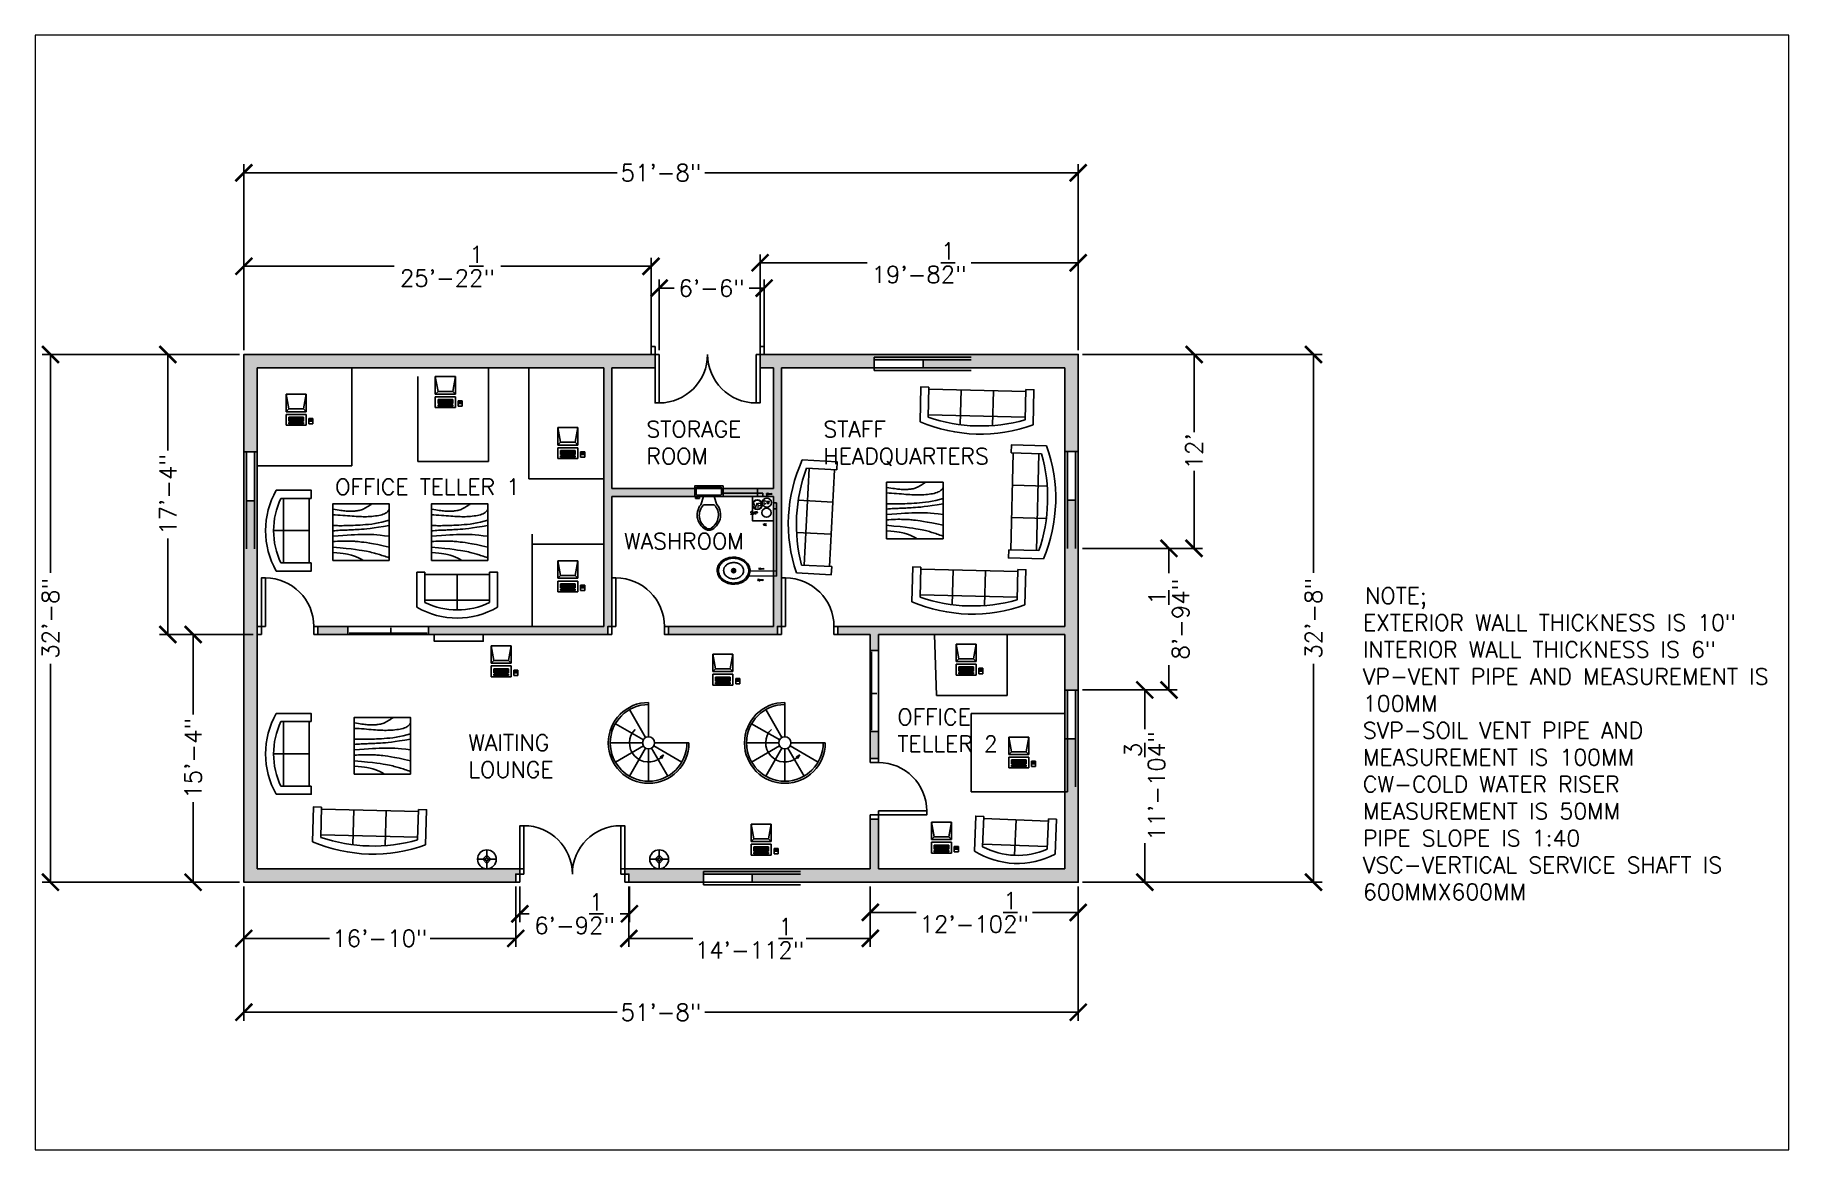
# Paper-space layout 'Layout2' of a CAD drawing. Header units: inches. Extents: x 1 to 409, y 2 to 261.
# The model-space entities are those that its viewports show. They can reach past a viewport. Long polylines and large blocks are cut down to what shows.
import ezdxf

# ---------------------------------------------------------------- set-up
doc = ezdxf.new("R2010")
doc.units = ezdxf.units.IN
for name, color, linetype in [('blocks', 191, 'Continuous'), ('dim', 221, 'Continuous'), ('doors', 22, 'Continuous'), ('hatches', 51, 'Continuous'), ('text', 84, 'Continuous'), ('windows', 4, 'Continuous')]:
    doc.layers.add(name, color=color, linetype=linetype)
doc.styles.get("Standard").update_dxf_attribs({"font": 'simplex.shx'})
doc.dimstyles.new('DIMM', dxfattribs={"dimscale": 5, "dimtxt": 2.5, "dimasz": 2.5, "dimexe": 1.25, "dimexo": 0.625, "dimtad": 0, "dimlunit": 4, "dimtxsty": 'Standard', "dimblk": 'ARCHTICK', "dimcen": 2.5, "dimadec": 0, "dimazin": 0, "dimtfac": 1, "dimtmove": 0, "dimatfit": 3, "dimfxl": 1, "dimarcsym": 0})

psp = doc.layouts.new('Layout2')

msp = doc.modelspace()

# ---------------------------------------------------------------- texts
at = {"layer": 'dim'}
for s, height, p in [('VP', 3.3797, (2747.656, 2362.96)), ('CW', 2.3328, (2754.78, 2365.83))]:
    msp.add_text(s, height=height, dxfattribs=at).set_placement(p)
at = {"layer": 'dim', "insert": (2744.991, 2363.931), "char_height": 2.2439, "attachment_point": 1}
msp.add_mtext_dynamic_manual_height_columns('^I^ISVP', width=10.64848, gutter_width=11.219, heights=[0], dxfattribs=at)
at = {"layer": 'text', "attachment_point": 1}
for s, width, gutter_width, heights, insert, char_height in [('STORAGE ROOM', 81.57618, 12.5, [0], (2667.985, 2427.432), 12), ('STAFF HEADQUARTERS', 81.57618, 12.5, [0], (2799.506, 2427.432), 12), ('OFFICE TELLER 1', 157.27646, 12.5, [7.495], (2436.705, 2384.556), 12), ('20MM', 15.44382, 5.521, [0], (2756.904, 2373.819), 1.1041), ('VSC', 9.63172, 5.521, [0], (2754.55, 2351.034), 1.1041), ('WASHROOM ', 81.57618, 12.5, [0], (2651.337, 2344.258), 12), ('50MM', 7.93815, 5.521, [0], (2750.501, 2309.94), 1.1041), ('15MM', 13.75602, 5.521, [0], (2750.956, 2318.273), 1.1041), (' {\\H4.8x;NOTE;\\P\\pxt5;EXTERIOR WALL THICKNESS IS 10"\\P\\ptz;INTERIOR WALL THICKNESS IS 6"\\PVP-VENT PIPE AND MEASUREMENT IS 100MM\\PSVP-SOIL VENT PIPE AND MEASUREMENT IS 100MM\\PCW-COLD WATER RISER MEASUREMENT IS 50MM\\PPIPE SLOPE IS 1:40\\PVSC-VERTICAL SERVICE SHAFT IS 600MMX600MM}', 336.83082, 12.5, [0], (3200.365, 2303.725), 2.5), ('OFFICE TELLER 2', 97.72715, 12.5, [0], (2854.445, 2213.675), 12), ('WAITING LOUNGE', 81.57618, 12.5, [0], (2535.632, 2194.545), 12)]:
    msp.add_mtext_dynamic_manual_height_columns(s, width=width, gutter_width=gutter_width, heights=heights, dxfattribs=dict(at, insert=insert, char_height=char_height))

# ---------------------------------------------------------------- blocks, each defined once
blk = doc.blocks.new('door 2')
at = {"layer": 'doors'}
for points in [[(-78, 6), (-81, 6), (-81, 42), (-78, 42)], [(-6, 6), (-3, 6), (-3, 42), (-6, 42)], [(-81, 0), (-84, 0), (-84, 6), (-81, 6)], [(-3, 0), (0, 0), (0, 6), (-3, 6)]]:
    blk.add_lwpolyline(points, close=True, dxfattribs=at)
for centre, start, end in [((-78, 6), 0, 90), ((-6, 6), 90, 180)]:
    blk.add_arc(centre, 36, start, end, dxfattribs=at)
blk = doc.blocks.new('door 1')
at = {"layer": 'doors'}
for points in [[(-6, 6), (-3, 6), (-3, 42), (-6, 42)], [(-45, 0), (-42, 0), (-42, 6), (-45, 6)], [(-3, 0), (0, 0), (0, 6), (-3, 6)]]:
    blk.add_lwpolyline(points, close=True, dxfattribs=at)
blk.add_arc((-6, 6), 36, 90, 180, dxfattribs=at)
blk = doc.blocks.new('window 1')
at = {"layer": 'windows'}
blk.add_lwpolyline([(-59, -1), (1, -1), (1, 5), (-27.2, 5), (-59, 5)], close=True, dxfattribs=at)
for points in [[(-58, 0), (0, 0)], [(-27.2, 0), (-27.2, 4)]]:
    blk.add_lwpolyline(points, dxfattribs=at)
blk = doc.blocks.new('window 2')
at = {"layer": 'windows'}
for p, q in [((0, 10), (-72, 10)), ((-72, 10), (-72, 0)), ((0, 8), (-72, 8)), ((-72, 2), (0, 2)), ((-72, 0), (0, 0)), ((-35.7, 2), (-35.7, 8))]:
    blk.add_line(p, q, dxfattribs=at)
blk = doc.blocks.new('Toilet - top')
for p, q in [((-10, -8.5), (-8, -8.5)), ((-10, -9.5), (-10, -8.5)), ((-7, -9.5), (-10, -9.5)), ((-8, -8.5), (-8, -8)), ((-7, -8), (-7, -9.5)), ((-4, -8), (-6, -14)), ((4, -8), (6, -14)), ((9.5, -6), (9.5, -2)), ((4, -14), (-4, -14))]:
    blk.add_line(p, q)
blk.add_lwpolyline([(10.5, -8), (10.5, 0), (-10.5, 0), (-10.5, -8)], close=True)
for points in [[(-9.5, -2), (-9.5, -6)], [(8.5, -1), (-8.5, -1)], [(-8.5, -7), (8.5, -7)]]:
    blk.add_lwpolyline(points)
for centre, radius, start, end in [((-8.6, -1.9), 0.884, 81.8699, 188.1301), ((-8.6, -6.1), 0.884, 171.8699, 278.1301), ((8.6, -1.9), 0.884, 351.8699, 98.1301), ((8.6, -6.1), 0.884, 261.8699, 8.1301), ((3.5, -21.6), 12.2, 141.4691, 247.9714), ((4.2, -21.8), 11.3, 136.3677, 238.9468), ((-3.5, -21.6), 12.2, 292.0284, 38.5307), ((-4.2, -21.8), 11.3, 301.053, 43.6321), ((0, -27.9), 4, 245.7318, 294.2682), ((0, -29), 4, 254.8605, 285.1395)]:
    blk.add_arc(centre, radius, start, end)
blk = doc.blocks.new('Table - Square Woodgrain 42 x 42 in.')
at = {"linetype": 'Continuous'}
blk.add_line((0, -42), (42, -42), dxfattribs=at)
for points in [[(0, -4), (1.704, -4.2172), (3.2358, -4.4188), (4.615, -4.604), (5.8615, -4.7721), (6.9951, -4.9224), (8.0357, -5.0541), (9.0031, -5.1667), (9.9171, -5.2594), (10.7951, -5.3316), (11.6445, -5.3836), (12.4702, -5.4157), (13.277, -5.4283), (14.0698, -5.4217), (14.8535, -5.3964), (15.6331, -5.3526), (16.4133, -5.2908), (17.1986, -5.2103), (17.9913, -5.1062), (18.793, -4.9727), (19.6056, -4.8038), (20.4307, -4.5937), (21.2701, -4.3365), (22.1256, -4.0262), (22.9989, -3.6571), (23.888, -3.2272), (24.7756, -2.7516), (25.6408, -2.2491), (26.4624, -1.7387), (27.2195, -1.2395), (27.891, -0.7703), (28.456, -0.3501), (28.8934, 0.002)], [(0, -42), (0, 0), (42, 0), (42, -42)], [(0, -8), (1.8203, -8.1001), (3.6741, -8.2149), (5.5411, -8.3408), (7.4011, -8.4741), (9.2339, -8.6112), (11.0193, -8.7484), (12.7371, -8.8821), (14.3671, -9.0086), (15.8954, -9.1246), (17.3337, -9.2278), (18.6997, -9.3159), (20.0116, -9.387), (21.2871, -9.4389), (22.5442, -9.4696), (23.8008, -9.477), (25.0749, -9.459), (26.3791, -9.4137), (27.7049, -9.3403), (29.0383, -9.2382), (30.3655, -9.1068), (31.6728, -8.9455), (32.9461, -8.7535), (34.1717, -8.5304), (35.3358, -8.2756), (36.4268, -7.9863), (37.443, -7.6521), (38.3849, -7.2603), (39.253, -6.7986), (40.048, -6.2542), (40.7705, -5.6147), (41.421, -4.8674), (42, -4)], [(42, -12), (39.1784, -12.8621), (36.4519, -13.5654), (33.8246, -14.1294), (31.3004, -14.5731), (28.8832, -14.9161), (26.577, -15.1775), (24.3858, -15.3768), (22.3136, -15.5332), (20.3622, -15.6632), (18.5254, -15.7718), (16.7947, -15.8612), (15.1618, -15.9338), (13.6183, -15.9916), (12.1558, -16.0369), (10.7659, -16.0718), (9.4403, -16.0987), (8.1703, -16.1191), (6.9461, -16.1325), (5.7577, -16.1377), (4.595, -16.1335), (3.4479, -16.1188), (2.3064, -16.0924), (1.1604, -16.0532), (0, -16)], [(42, -16), (37.6529, -16.7365), (33.8802, -17.329), (30.6179, -17.7961), (27.8015, -18.1561), (25.3668, -18.4275), (23.2497, -18.6288), (21.3859, -18.7785), (19.7111, -18.8949), (18.1693, -18.9939), (16.7375, -19.0795), (15.401, -19.1534), (14.1449, -19.217), (12.9544, -19.2717), (11.8148, -19.3191), (10.7113, -19.3606), (9.6291, -19.3976), (8.5534, -19.4323), (7.47, -19.4689), (6.3643, -19.5122), (5.222, -19.5672), (4.0288, -19.6386), (2.7703, -19.7313), (1.4321, -19.8501), (0, -20)], [(0, -24), (3.9243, -23.6805), (7.4766, -23.4138), (10.6891, -23.1954), (13.5943, -23.0205), (16.2247, -22.8847), (18.6125, -22.7832), (20.7903, -22.7116), (22.7903, -22.6651), (24.6563, -22.642), (26.4764, -22.6507), (28.35, -22.7024), (30.3766, -22.8084), (32.6555, -22.98), (35.2861, -23.2283), (38.3678, -23.5645), (42, -24)], [(42, -32), (37.392, -31.017), (33.4585, -30.2231), (30.1291, -29.5949), (27.3334, -29.109), (25.0009, -28.742), (23.0612, -28.4707), (21.4439, -28.2716), (20.0786, -28.1215), (18.8998, -28.0002), (17.8609, -27.9014), (16.9206, -27.8219), (16.0371, -27.7588), (15.1691, -27.709), (14.2748, -27.6693), (13.3128, -27.6368), (12.2415, -27.6083), (11.0295, -27.5824), (9.6867, -27.5643), (8.233, -27.5608), (6.6884, -27.5787), (5.0728, -27.6248), (3.4062, -27.7058), (1.7086, -27.8286), (0, -28)], [(0, -32), (5.4026, -32.5358), (9.9494, -33.019), (13.7424, -33.4553), (16.8834, -33.8505), (19.4743, -34.2106), (21.6171, -34.5413), (23.4136, -34.8486), (24.9657, -35.1382), (26.3614, -35.4156), (27.6332, -35.6841), (28.7995, -35.9467), (29.8788, -36.2064), (30.8897, -36.4661), (31.8507, -36.7288), (32.7802, -36.9973), (33.6968, -37.2747), (34.6175, -37.5635), (35.5531, -37.8651), (36.5128, -38.1805), (37.506, -38.5108), (38.5421, -38.8568), (39.6302, -39.2197), (40.7797, -39.6004), (42, -40)], [(0, -36), (3.0098, -36.2857), (5.5354, -36.5643), (7.6368, -36.8359), (9.374, -37.1009), (10.807, -37.3597), (11.9957, -37.6126), (13.0002, -37.8599), (13.8804, -38.102), (14.6874, -38.3393), (15.4365, -38.5729), (16.1338, -38.8041), (16.7858, -39.0341), (17.3987, -39.264), (17.9787, -39.4952), (18.5322, -39.7288), (19.0655, -39.9662), (19.5832, -40.2081), (20.0842, -40.4544), (20.5657, -40.7046), (21.0249, -40.9581), (21.459, -41.2144), (21.8653, -41.4731), (22.2409, -41.7335), (22.5831, -41.9951)]]:
    blk.add_lwpolyline(points, dxfattribs=at)
blk = doc.blocks.new('Lamp - Table')
at = {"linetype": 'Continuous'}
for p, q in [((-1, 0), (-7, 0)), ((0, 3), (-3, 0)), ((-3, 0), (0, -3)), ((0, 7), (0, 1)), ((3, 0), (0, 3)), ((0, -3), (3, 0)), ((1, 0), (7, 0)), ((0, -1), (0, -7))]:
    blk.add_line(p, q, dxfattribs=at)
for radius in [7, 1]:
    blk.add_circle((0, 0), radius, dxfattribs=at)
blk = doc.blocks.new('Sofa - Roundback Loveseat 5 ft.')
at = {"linetype": 'Continuous'}
for p, q in [((-24, -33.99998), (-24, -11.46958)), ((0, -32.44198), (0, -5.99998)), ((24.00004, -33.99998), (24.00004, -11.46958)), ((-23.9998, -13.38178), (23.99986, -13.38178)), ((-24, -32.44198), (24.00004, -32.44198))]:
    blk.add_line(p, q, dxfattribs=at)
for points in [[(-24, -33.99998), (-30, -33.99998), (-30, -7.99998)], [(30.00004, -7.99998), (30.00004, -33.99998), (24.00004, -33.99998)]]:
    blk.add_lwpolyline(points, dxfattribs=at)
for centre, radius, start, end in [((0, -60.24998), 60.24998, 60.13715, 119.8628), ((0, -61.38438), 55.38444, 64.32083, 115.6792)]:
    blk.add_arc(centre, radius, start, end, dxfattribs=at)
blk = doc.blocks.new('Sofa - Roundback 7 ft.')
at = {"linetype": 'Continuous'}
for p, q in [((-36.000027, -34), (-36.000027, -11.4696)), ((-12.00002, -32.4421), (-12.00003, -6.5971)), ((11.99997, -32.4421), (11.99998, -6.5971)), ((35.99998, -34), (35.99998, -11.4696)), ((-35.999844, -13.3819), (35.9998, -13.3819)), ((-36.000027, -32.4421), (35.99998, -32.4421))]:
    blk.add_line(p, q, dxfattribs=at)
for points in [[(-36.000027, -34), (-42.000027, -34), (-42.000027, -8)], [(41.99998, -8), (41.99998, -34), (35.99998, -34)]]:
    blk.add_lwpolyline(points, dxfattribs=at)
for centre, radius, start, end in [((0, -114.25), 114.25, 68.43141, 111.5686), ((-0.00001, -127.1968), 121.1968, 72.72033, 107.2797)]:
    blk.add_arc(centre, radius, start, end, dxfattribs=at)
blk = doc.blocks.new('Computer Terminal')
at = {"linetype": 'Continuous'}
for p, q in [((-10, 11.5), (5, 11.5)), ((-8, 0.5), (-10, 11.5)), ((-10, -1.5), (-10, 11.5)), ((-10, -1.5), (-8, 0.5)), ((3, 0.5), (-8, 0.5)), ((5, 11.5), (3, 0.5)), ((3, 0.5), (5, -1.5)), ((5, 11.5), (5, -1.5)), ((5, -1.5), (-10, -1.5)), ((-10, -11.5), (-10, -3.5)), ((-10, -3.5), (5, -3.5)), ((5, -11.5), (-10, -11.5)), ((-8, -5.5), (-8, -8.5)), ((3, -5.5), (-8, -5.5)), ((3, -6.5), (-8, -6.5)), ((-8, -7.5), (3, -7.5)), ((-8, -8.5), (3, -8.5)), ((-8, -9.5), (-8, -10.5)), ((3, -9.5), (-8, -9.5)), ((-8, -10.5), (3, -10.5)), ((3, -8.5), (3, -5.5)), ((3, -10.5), (3, -9.5)), ((5, -3.5), (5, -11.5)), ((10, -6.5), (7, -6.5)), ((7, -6.5), (7, -10.5)), ((7, -10.5), (10, -10.5)), ((9.5, -7.5), (7.5, -7.5)), ((7.5, -7.5), (7.5, -8.5)), ((7.5, -8.5), (9.5, -8.5)), ((8.5, -7.5), (8.5, -8.5)), ((9.5, -8.5), (9.5, -7.5)), ((10, -10.5), (10, -6.5))]:
    blk.add_line(p, q, dxfattribs=at)
blk = doc.blocks.new('Staircase - Spiral')
for p, q in [((0, 4.5), (0, 30)), ((-3.8566, 2.226), (-24.6818, 14.25)), ((-2.2579, 3.91), (-14.25, 24.681)), ((-4.5, 0), (-28.5, 0)), ((4.5, 0), (30, 0)), ((-3.8954, -2.2492), (-24.6818, -14.2502)), ((-2.2755, -3.9415), (-14.25, -24.6819)), ((0, -4.5002), (0, -28.5002)), ((2.2614, -3.9171), (14.25, -24.6819)), ((3.8999, -2.2518), (24.6817, -14.2502)), ((8.5, -10.5002), (11, -9.0002)), ((9, -11.0002), (8.5, -10.5002)), ((9, -11.0002), (9.5, -11.5002)), ((11, -9.0002), (9.5, -11.5002))]:
    blk.add_line(p, q)
blk.add_circle((0, 0), 4.5)
for radius, start, end in [(30, 90, 0), (28.5, 90, 0), (14.2215, 135, 309.2894)]:
    blk.add_arc((0, 0), radius, start, end)
blk = doc.blocks.new('Sink - Oval top')
for p, q in [((-1, 0), (1, 0)), ((0, 1), (0, -1))]:
    blk.add_line(p, q)
at = {"linetype": 'Continuous'}
for points in [[(-12.2, 0.4, 0.117634), (-11.5, -3.4, 0.104469), (-8.9, -6.8, 0.090016), (-5.1, -9.1, 0.08192), (-0.3, -10, 0.08192), (4.5, -9.4, 0.090016), (8.4, -7.4, 0.104469), (11.2, -4.1, 0.117634), (12.2, -0.4, 0.117634), (11.5, 3.4, 0.104469), (8.9, 6.8, 0.090016), (5.1, 9.1, 0.08192), (0.3, 10, 0.08192), (-4.5, 9.4, 0.090016), (-8.4, 7.4, 0.104469), (-11.2, 4.1, 0.117634)], [(-11.3, 0.2, 0.118622), (-10.5, -3.3, 0.104678), (-8.1, -6.4, 0.089562), (-4.5, -8.4, 0.081185), (-0.1, -9.2, 0.081185), (4.3, -8.5, 0.089562), (7.9, -6.6, 0.104678), (10.4, -3.5, 0.118622), (11.3, -0.2, 0.118622), (10.5, 3.3, 0.104678), (8.1, 6.4, 0.089562), (4.5, 8.4, 0.081185), (0.1, 9.2, 0.081185), (-4.3, 8.5, 0.089562), (-7.9, 6.6, 0.104678), (-10.4, 3.5, 0.118622)], [(-7.4, 0.1, 0.118283), (-6.9, -2.2, 0.104607), (-5.3, -4.2, 0.089718), (-3, -5.5, 0.081436), (-0.1, -6, 0.081436), (2.8, -5.6, 0.089718), (5.2, -4.3, 0.104607), (6.9, -2.3, 0.118283), (7.4, -0.1, 0.118283), (6.9, 2.2, 0.104607), (5.3, 4.2, 0.089718), (3, 5.5, 0.081436), (0.1, 6, 0.081436), (-2.8, 5.6, 0.089718), (-5.2, 4.3, 0.104607), (-6.9, 2.3, 0.118283)]]:
    blk.add_lwpolyline(points, format="xyb", close=True, dxfattribs=at)
for radius in [1.5, 1]:
    blk.add_circle((0, 0), radius)
blk = doc.blocks.new('_ArchTick')
at = {"color": 0, "linetype": 'ByBlock', "const_width": 0.15}
blk.add_lwpolyline([(-0.5, -0.5), (0.5, 0.5)], dxfattribs=at)
blk = doc.blocks.new('*D34')
at = {"layer": 'Defpoints', "color": 0, "transparency": 16777216}
for p in [(2988.8, 2476.9), (2988.8, 2084.9), (3163.7, 2084.9)]:
    blk.add_point(p, dxfattribs=at)
at = {"layer": 'dim', "color": 0, "lineweight": -2, "transparency": 16777216}
for p, q in [((2991.9, 2476.9), (3170, 2476.9)), ((3163.7, 2476.9), (3163.7, 2314.7)), ((3163.7, 2084.9), (3163.7, 2247.1)), ((2991.9, 2084.9), (3170, 2084.9))]:
    blk.add_line(p, q, dxfattribs=at)
at = {"layer": 'dim', "color": 0, "lineweight": -2, "transparency": 16777216, "xscale": 12.5, "yscale": 12.5, "zscale": 12.5}
for p, rotation in [((3163.7, 2476.9), 90), ((3163.7, 2084.9), 270)]:
    blk.add_blockref('_ArchTick', p, dxfattribs=dict(at, rotation=rotation))
at = {"layer": 'dim', "color": 0, "transparency": 16777216, "insert": (3163.7, 2280.9), "char_height": 12.5, "attachment_point": 5, "rotation": 90}
blk.add_mtext('32\'-8"', dxfattribs=at)
blk = doc.blocks.new('*D35')
at = {"layer": 'Defpoints', "color": 0, "transparency": 16777216}
for p in [(2368.8, 2084.9), (2988.8, 2084.9), (2368.8, 1988.3)]:
    blk.add_point(p, dxfattribs=at)
at = {"layer": 'dim', "color": 0, "lineweight": -2, "transparency": 16777216}
for p, q in [((2368.8, 2081.8), (2368.8, 1982)), ((2988.8, 2081.8), (2988.8, 1982)), ((2368.8, 1988.3), (2646.2, 1988.3)), ((2988.8, 1988.3), (2711.4, 1988.3))]:
    blk.add_line(p, q, dxfattribs=at)
at = {"layer": 'dim', "color": 0, "lineweight": -2, "transparency": 16777216, "xscale": 12.5, "yscale": 12.5, "zscale": 12.5, "rotation": 180}
blk.add_blockref('_ArchTick', (2368.8, 1988.3), dxfattribs=at)
at = {"layer": 'dim', "color": 0, "lineweight": -2, "transparency": 16777216, "xscale": 12.5, "yscale": 12.5, "zscale": 12.5}
blk.add_blockref('_ArchTick', (2988.8, 1988.3), dxfattribs=at)
at = {"layer": 'dim', "color": 0, "transparency": 16777216, "insert": (2678.8, 1988.3), "char_height": 12.5, "attachment_point": 5}
blk.add_mtext('51\'-8"', dxfattribs=at)
blk = doc.blocks.new('*D36')
at = {"layer": 'Defpoints', "color": 0, "transparency": 16777216}
for p in [(2368.8, 2476.9), (2312.4, 2268.9), (2368.8, 2268.9)]:
    blk.add_point(p, dxfattribs=at)
at = {"layer": 'dim', "color": 0, "lineweight": -2, "transparency": 16777216}
for p, q in [((2365.7, 2476.9), (2306.1, 2476.9)), ((2312.4, 2476.9), (2312.4, 2405.5)), ((2312.4, 2268.9), (2312.4, 2340.3)), ((2365.7, 2268.9), (2306.1, 2268.9))]:
    blk.add_line(p, q, dxfattribs=at)
at = {"layer": 'dim', "color": 0, "lineweight": -2, "transparency": 16777216, "xscale": 12.5, "yscale": 12.5, "zscale": 12.5}
for p, rotation in [((2312.4, 2476.9), 90), ((2312.4, 2268.9), 270)]:
    blk.add_blockref('_ArchTick', p, dxfattribs=dict(at, rotation=rotation))
at = {"layer": 'dim', "color": 0, "transparency": 16777216, "insert": (2312.4, 2372.9), "char_height": 12.5, "attachment_point": 5, "rotation": 90}
blk.add_mtext('17\'-4"', dxfattribs=at)
blk = doc.blocks.new('*D37')
at = {"layer": 'Defpoints', "color": 0, "transparency": 16777216}
for p in [(2671.4, 2542.4), (2368.8, 2476.9), (2671.4, 2476.9)]:
    blk.add_point(p, dxfattribs=at)
at = {"layer": 'dim', "color": 0, "lineweight": -2, "transparency": 16777216}
for p, q in [((2368.8, 2480), (2368.8, 2548.6)), ((2368.8, 2542.4), (2480.4, 2542.4)), ((2671.4, 2542.4), (2559.8, 2542.4)), ((2671.4, 2480), (2671.4, 2548.6))]:
    blk.add_line(p, q, dxfattribs=at)
at = {"layer": 'dim', "color": 0, "lineweight": -2, "transparency": 16777216, "xscale": 12.5, "yscale": 12.5, "zscale": 12.5, "rotation": 180}
blk.add_blockref('_ArchTick', (2368.8, 2542.4), dxfattribs=at)
at = {"layer": 'dim', "color": 0, "lineweight": -2, "transparency": 16777216, "xscale": 12.5, "yscale": 12.5, "zscale": 12.5}
blk.add_blockref('_ArchTick', (2671.4, 2542.4), dxfattribs=at)
at = {"layer": 'dim', "color": 0, "transparency": 16777216, "insert": (2520.1, 2542.4), "char_height": 12.5, "attachment_point": 5}
blk.add_mtext('25\'-2{\\H1x;\\S1/2;}"', dxfattribs=at)
blk = doc.blocks.new('*D38')
at = {"layer": 'Defpoints', "color": 0, "transparency": 16777216}
for p in [(2988.8, 2545), (2752.4, 2476.9), (2988.8, 2476.9)]:
    blk.add_point(p, dxfattribs=at)
at = {"layer": 'dim', "color": 0, "lineweight": -2, "transparency": 16777216}
for p, q in [((2752.4, 2480), (2752.4, 2551.2)), ((2752.4, 2545), (2832.1, 2545)), ((2988.8, 2545), (2909.2, 2545)), ((2988.8, 2480), (2988.8, 2551.2))]:
    blk.add_line(p, q, dxfattribs=at)
at = {"layer": 'dim', "color": 0, "lineweight": -2, "transparency": 16777216, "xscale": 12.5, "yscale": 12.5, "zscale": 12.5, "rotation": 180}
blk.add_blockref('_ArchTick', (2752.4, 2545), dxfattribs=at)
at = {"layer": 'dim', "color": 0, "lineweight": -2, "transparency": 16777216, "xscale": 12.5, "yscale": 12.5, "zscale": 12.5}
blk.add_blockref('_ArchTick', (2988.8, 2545), dxfattribs=at)
at = {"layer": 'dim', "color": 0, "transparency": 16777216, "insert": (2870.6, 2545), "char_height": 12.5, "attachment_point": 5}
blk.add_mtext('19\'-8{\\H1x;\\S1/2;}"', dxfattribs=at)
blk = doc.blocks.new('*D39')
at = {"layer": 'Defpoints', "color": 0, "transparency": 16777216}
for p in [(2755.4, 2526.2), (2677.4, 2476.9), (2755.4, 2476.9)]:
    blk.add_point(p, dxfattribs=at)
at = {"layer": 'dim', "color": 0, "lineweight": -2, "transparency": 16777216}
for p, q in [((2677.4, 2480), (2677.4, 2532.5)), ((2755.4, 2480), (2755.4, 2532.5)), ((2677.4, 2526.2), (2688.6, 2526.2)), ((2755.4, 2526.2), (2744.2, 2526.2))]:
    blk.add_line(p, q, dxfattribs=at)
at = {"layer": 'dim', "color": 0, "lineweight": -2, "transparency": 16777216, "xscale": 12.5, "yscale": 12.5, "zscale": 12.5, "rotation": 180}
blk.add_blockref('_ArchTick', (2677.4, 2526.2), dxfattribs=at)
at = {"layer": 'dim', "color": 0, "lineweight": -2, "transparency": 16777216, "xscale": 12.5, "yscale": 12.5, "zscale": 12.5}
blk.add_blockref('_ArchTick', (2755.4, 2526.2), dxfattribs=at)
at = {"layer": 'dim', "color": 0, "transparency": 16777216, "insert": (2716.4, 2526.2), "char_height": 12.5, "attachment_point": 5}
blk.add_mtext('6\'-6"', dxfattribs=at)
blk = doc.blocks.new('*D40')
at = {"layer": 'Defpoints', "color": 0, "transparency": 16777216}
for p in [(2368.8, 2611.9), (2368.8, 2476.9), (2988.8, 2476.9)]:
    blk.add_point(p, dxfattribs=at)
at = {"layer": 'dim', "color": 0, "lineweight": -2, "transparency": 16777216}
for p, q in [((2368.8, 2480), (2368.8, 2618.2)), ((2368.8, 2611.9), (2646.2, 2611.9)), ((2988.8, 2611.9), (2711.4, 2611.9)), ((2988.8, 2480), (2988.8, 2618.2))]:
    blk.add_line(p, q, dxfattribs=at)
at = {"layer": 'dim', "color": 0, "lineweight": -2, "transparency": 16777216, "xscale": 12.5, "yscale": 12.5, "zscale": 12.5, "rotation": 180}
blk.add_blockref('_ArchTick', (2368.8, 2611.9), dxfattribs=at)
at = {"layer": 'dim', "color": 0, "lineweight": -2, "transparency": 16777216, "xscale": 12.5, "yscale": 12.5, "zscale": 12.5}
blk.add_blockref('_ArchTick', (2988.8, 2611.9), dxfattribs=at)
at = {"layer": 'dim', "color": 0, "transparency": 16777216, "insert": (2678.8, 2611.9), "char_height": 12.5, "attachment_point": 5}
blk.add_mtext('51\'-8"', dxfattribs=at)
blk = doc.blocks.new('*D41')
at = {"layer": 'Defpoints', "color": 0, "transparency": 16777216}
for p in [(2834.3, 2084.9), (2988.8, 2084.9), (2834.3, 2062.5)]:
    blk.add_point(p, dxfattribs=at)
at = {"layer": 'dim', "color": 0, "lineweight": -2, "transparency": 16777216}
for p, q in [((2834.3, 2081.8), (2834.3, 2056.2)), ((2988.8, 2081.8), (2988.8, 2056.2)), ((2834.3, 2062.5), (2868.3, 2062.5)), ((2988.8, 2062.5), (2954.9, 2062.5))]:
    blk.add_line(p, q, dxfattribs=at)
at = {"layer": 'dim', "color": 0, "lineweight": -2, "transparency": 16777216, "xscale": 12.5, "yscale": 12.5, "zscale": 12.5, "rotation": 180}
blk.add_blockref('_ArchTick', (2834.3, 2062.5), dxfattribs=at)
at = {"layer": 'dim', "color": 0, "lineweight": -2, "transparency": 16777216, "xscale": 12.5, "yscale": 12.5, "zscale": 12.5}
blk.add_blockref('_ArchTick', (2988.8, 2062.5), dxfattribs=at)
at = {"layer": 'dim', "color": 0, "transparency": 16777216, "insert": (2911.6, 2062.5), "char_height": 12.5, "attachment_point": 5}
blk.add_mtext('12\'-10{\\H1x;\\S1/2;}"', dxfattribs=at)
blk = doc.blocks.new('*D42')
at = {"layer": 'Defpoints', "color": 0, "transparency": 16777216}
for p in [(2988.8, 2476.9), (2988.8, 2332.9), (3074.9, 2332.9)]:
    blk.add_point(p, dxfattribs=at)
at = {"layer": 'dim', "color": 0, "lineweight": -2, "transparency": 16777216}
for p, q in [((2991.9, 2476.9), (3081.2, 2476.9)), ((3074.9, 2476.9), (3074.9, 2419.3)), ((3074.9, 2332.9), (3074.9, 2390.5)), ((2991.9, 2332.9), (3081.2, 2332.9))]:
    blk.add_line(p, q, dxfattribs=at)
at = {"layer": 'dim', "color": 0, "lineweight": -2, "transparency": 16777216, "xscale": 12.5, "yscale": 12.5, "zscale": 12.5}
for p, rotation in [((3074.9, 2476.9), 90), ((3074.9, 2332.9), 270)]:
    blk.add_blockref('_ArchTick', p, dxfattribs=dict(at, rotation=rotation))
at = {"layer": 'dim', "color": 0, "transparency": 16777216, "insert": (3074.9, 2404.9), "char_height": 12.5, "attachment_point": 5, "rotation": 90}
blk.add_mtext("12'", dxfattribs=at)
blk = doc.blocks.new('*D43')
at = {"layer": 'Defpoints', "color": 0, "transparency": 16777216}
for p in [(2988.8, 2332.9), (2988.8, 2227.7), (3056.2, 2227.7)]:
    blk.add_point(p, dxfattribs=at)
at = {"layer": 'dim', "color": 0, "lineweight": -2, "transparency": 16777216}
for p, q in [((2991.9, 2332.9), (3062.4, 2332.9)), ((3056.2, 2332.9), (3056.2, 2314.4)), ((3056.2, 2227.7), (3056.2, 2246.2)), ((2991.9, 2227.7), (3062.4, 2227.7))]:
    blk.add_line(p, q, dxfattribs=at)
at = {"layer": 'dim', "color": 0, "lineweight": -2, "transparency": 16777216, "xscale": 12.5, "yscale": 12.5, "zscale": 12.5}
for p, rotation in [((3056.2, 2332.9), 90), ((3056.2, 2227.7), 270)]:
    blk.add_blockref('_ArchTick', p, dxfattribs=dict(at, rotation=rotation))
at = {"layer": 'dim', "color": 0, "transparency": 16777216, "insert": (3056.2, 2280.3), "char_height": 12.5, "attachment_point": 5, "rotation": 90}
blk.add_mtext('8\'-9{\\H1x;\\S1/4;}"', dxfattribs=at)
blk = doc.blocks.new('*D44')
at = {"layer": 'Defpoints', "color": 0, "transparency": 16777216}
for p in [(2988.8, 2227.7), (2988.8, 2084.9), (3038.3, 2084.9)]:
    blk.add_point(p, dxfattribs=at)
at = {"layer": 'dim', "color": 0, "lineweight": -2, "transparency": 16777216}
for p, q in [((2991.9, 2227.7), (3044.5, 2227.7)), ((3038.3, 2227.7), (3038.3, 2198.7)), ((3038.3, 2084.9), (3038.3, 2113.9)), ((2991.9, 2084.9), (3044.5, 2084.9))]:
    blk.add_line(p, q, dxfattribs=at)
at = {"layer": 'dim', "color": 0, "lineweight": -2, "transparency": 16777216, "xscale": 12.5, "yscale": 12.5, "zscale": 12.5}
for p, rotation in [((3038.3, 2227.7), 90), ((3038.3, 2084.9), 270)]:
    blk.add_blockref('_ArchTick', p, dxfattribs=dict(at, rotation=rotation))
at = {"layer": 'dim', "color": 0, "transparency": 16777216, "insert": (3038.3, 2156.3), "char_height": 12.5, "attachment_point": 5, "rotation": 90}
blk.add_mtext('11\'-10{\\H1x;\\S3/4;}"', dxfattribs=at)
blk = doc.blocks.new('*D45')
at = {"layer": 'Defpoints', "color": 0, "transparency": 16777216}
for p in [(2654.9, 2084.9), (2834.3, 2084.9), (2654.9, 2043.2)]:
    blk.add_point(p, dxfattribs=at)
at = {"layer": 'dim', "color": 0, "lineweight": -2, "transparency": 16777216}
for p, q in [((2654.9, 2081.8), (2654.9, 2037)), ((2834.3, 2081.8), (2834.3, 2037)), ((2654.9, 2043.2), (2702.5, 2043.2)), ((2834.3, 2043.2), (2786.7, 2043.2))]:
    blk.add_line(p, q, dxfattribs=at)
at = {"layer": 'dim', "color": 0, "lineweight": -2, "transparency": 16777216, "xscale": 12.5, "yscale": 12.5, "zscale": 12.5, "rotation": 180}
blk.add_blockref('_ArchTick', (2654.9, 2043.2), dxfattribs=at)
at = {"layer": 'dim', "color": 0, "lineweight": -2, "transparency": 16777216, "xscale": 12.5, "yscale": 12.5, "zscale": 12.5}
blk.add_blockref('_ArchTick', (2834.3, 2043.2), dxfattribs=at)
at = {"layer": 'dim', "color": 0, "transparency": 16777216, "insert": (2744.6, 2043.2), "char_height": 12.5, "attachment_point": 5}
blk.add_mtext('14\'-11{\\H1x;\\S1/2;}"', dxfattribs=at)
blk = doc.blocks.new('*D46')
at = {"layer": 'Defpoints', "color": 0, "transparency": 16777216}
for p in [(2573.9, 2084.9), (2655.3, 2084.9), (2573.9, 2061.5)]:
    blk.add_point(p, dxfattribs=at)
at = {"layer": 'dim', "color": 0, "lineweight": -2, "transparency": 16777216}
for p, q in [((2573.9, 2081.8), (2573.9, 2055.3)), ((2655.3, 2081.8), (2655.3, 2055.3)), ((2573.9, 2061.5), (2580.8, 2061.5)), ((2655.3, 2061.5), (2648.4, 2061.5))]:
    blk.add_line(p, q, dxfattribs=at)
at = {"layer": 'dim', "color": 0, "lineweight": -2, "transparency": 16777216, "xscale": 12.5, "yscale": 12.5, "zscale": 12.5, "rotation": 180}
blk.add_blockref('_ArchTick', (2573.9, 2061.5), dxfattribs=at)
at = {"layer": 'dim', "color": 0, "lineweight": -2, "transparency": 16777216, "xscale": 12.5, "yscale": 12.5, "zscale": 12.5}
blk.add_blockref('_ArchTick', (2655.3, 2061.5), dxfattribs=at)
at = {"layer": 'dim', "color": 0, "transparency": 16777216, "insert": (2614.6, 2061.5), "char_height": 12.5, "attachment_point": 5}
blk.add_mtext('6\'-9{\\H1x;\\S1/2;}"', dxfattribs=at)
blk = doc.blocks.new('*D47')
at = {"layer": 'Defpoints', "color": 0, "transparency": 16777216}
for p in [(2368.8, 2084.9), (2570.9, 2084.9), (2368.8, 2043.2)]:
    blk.add_point(p, dxfattribs=at)
at = {"layer": 'dim', "color": 0, "lineweight": -2, "transparency": 16777216}
for p, q in [((2368.8, 2081.8), (2368.8, 2037)), ((2570.9, 2081.8), (2570.9, 2037)), ((2368.8, 2043.2), (2432.5, 2043.2)), ((2570.9, 2043.2), (2507.2, 2043.2))]:
    blk.add_line(p, q, dxfattribs=at)
at = {"layer": 'dim', "color": 0, "lineweight": -2, "transparency": 16777216, "xscale": 12.5, "yscale": 12.5, "zscale": 12.5, "rotation": 180}
blk.add_blockref('_ArchTick', (2368.8, 2043.2), dxfattribs=at)
at = {"layer": 'dim', "color": 0, "lineweight": -2, "transparency": 16777216, "xscale": 12.5, "yscale": 12.5, "zscale": 12.5}
blk.add_blockref('_ArchTick', (2570.9, 2043.2), dxfattribs=at)
at = {"layer": 'dim', "color": 0, "transparency": 16777216, "insert": (2469.9, 2043.2), "char_height": 12.5, "attachment_point": 5}
blk.add_mtext('16\'-10"', dxfattribs=at)
blk = doc.blocks.new('*D48')
at = {"layer": 'Defpoints', "color": 0, "transparency": 16777216}
for p in [(2331.1, 2268.9), (2378.8, 2268.9), (2368.8, 2084.9)]:
    blk.add_point(p, dxfattribs=at)
at = {"layer": 'dim', "color": 0, "lineweight": -2, "transparency": 16777216}
for p, q in [((2375.7, 2268.9), (2324.9, 2268.9)), ((2331.1, 2268.9), (2331.1, 2209.5)), ((2331.1, 2084.9), (2331.1, 2144.3)), ((2365.7, 2084.9), (2324.9, 2084.9))]:
    blk.add_line(p, q, dxfattribs=at)
at = {"layer": 'dim', "color": 0, "lineweight": -2, "transparency": 16777216, "xscale": 12.5, "yscale": 12.5, "zscale": 12.5}
for p, rotation in [((2331.1, 2268.9), 90), ((2331.1, 2084.9), 270)]:
    blk.add_blockref('_ArchTick', p, dxfattribs=dict(at, rotation=rotation))
at = {"layer": 'dim', "color": 0, "transparency": 16777216, "insert": (2331.1, 2176.9), "char_height": 12.5, "attachment_point": 5, "rotation": 90}
blk.add_mtext('15\'-4"', dxfattribs=at)
blk = doc.blocks.new('*D49')
at = {"layer": 'Defpoints', "color": 0, "transparency": 16777216}
for p in [(2225.1, 2476.9), (2368.8, 2476.9), (2368.8, 2084.9)]:
    blk.add_point(p, dxfattribs=at)
at = {"layer": 'dim', "color": 0, "lineweight": -2, "transparency": 16777216}
for p, q in [((2365.7, 2476.9), (2218.9, 2476.9)), ((2225.1, 2476.9), (2225.1, 2314.7)), ((2225.1, 2084.9), (2225.1, 2247.1)), ((2365.7, 2084.9), (2218.9, 2084.9))]:
    blk.add_line(p, q, dxfattribs=at)
at = {"layer": 'dim', "color": 0, "lineweight": -2, "transparency": 16777216, "xscale": 12.5, "yscale": 12.5, "zscale": 12.5}
for p, rotation in [((2225.1, 2476.9), 90), ((2225.1, 2084.9), 270)]:
    blk.add_blockref('_ArchTick', p, dxfattribs=dict(at, rotation=rotation))
at = {"layer": 'dim', "color": 0, "transparency": 16777216, "insert": (2225.1, 2280.9), "char_height": 12.5, "attachment_point": 5, "rotation": 90}
blk.add_mtext('32\'-8"', dxfattribs=at)

# ---------------------------------------------------------------- dimensions: what is measured, and where the dimension line sits
at = {"layer": 'dim'}
for base, p1, p2, picture, middle in [((2368.823, 2611.919), (2988.823, 2476.914), (2368.823, 2476.914), '*D40', (2678.823, 2611.919)), ((2671.395, 2542.358), (2368.823, 2476.914), (2671.395, 2476.914), '*D37', (2520.109, 2542.358)), ((2988.823, 2544.999), (2752.395, 2476.914), (2988.823, 2476.914), '*D38', (2870.609, 2544.999)), ((2755.395, 2526.249), (2677.395, 2476.914), (2755.395, 2476.914), '*D39', (2716.395, 2526.249)), ((2368.823, 1988.29), (2988.823, 2084.914), (2368.823, 2084.914), '*D35', (2678.823, 1988.29)), ((2368.823, 2043.21), (2570.912, 2084.914), (2368.823, 2084.914), '*D47', (2469.868, 2043.21)), ((2573.912, 2061.516), (2655.326, 2084.914), (2573.912, 2084.914), '*D46', (2614.619, 2061.516)), ((2654.912, 2043.21), (2834.292, 2084.914), (2654.912, 2084.914), '*D45', (2744.602, 2043.21)), ((2834.292, 2062.473), (2988.823, 2084.914), (2834.292, 2084.914), '*D41', (2911.558, 2062.473))]:
    dim = msp.add_linear_dim(base=base, p1=p1, p2=p2, dimstyle='DIMM', dxfattribs=at)
    dim.commit()
    dim.dimension.update_dxf_attribs({"geometry": picture, "text_midpoint": middle})
for base, p1, p2, picture, middle in [((2225.106, 2476.914), (2368.823, 2084.914), (2368.823, 2476.914), '*D49', (2225.106, 2280.914)), ((2312.374, 2268.914), (2368.823, 2476.914), (2368.823, 2268.914), '*D36', (2312.374, 2372.914)), ((3163.723, 2084.914), (2988.823, 2476.914), (2988.823, 2084.914), '*D34', (3163.723, 2280.914)), ((3074.935, 2332.914), (2988.823, 2476.914), (2988.823, 2332.914), '*D42', (3074.935, 2404.914)), ((3056.185, 2227.674), (2988.823, 2332.914), (2988.823, 2227.674), '*D43', (3056.185, 2280.294)), ((2331.124, 2268.914), (2368.823, 2084.914), (2378.823, 2268.914), '*D48', (2331.124, 2176.914)), ((3038.292, 2084.914), (2988.823, 2227.674), (2988.823, 2084.914), '*D44', (3038.292, 2156.294))]:
    dim = msp.add_linear_dim(base=base, p1=p1, p2=p2, angle=90, dimstyle='DIMM', dxfattribs=at)
    dim.commit()
    dim.dimension.update_dxf_attribs({"geometry": picture, "text_midpoint": middle})

# ---------------------------------------------------------------- hatches: boundary and pattern name
at = {"layer": 'blocks', "true_color": 0xf1eb1f}
h = msp.add_hatch(color=2, dxfattribs=at)
h.dxf.hatch_style = 1
h.paths.add_polyline_path([(2988.823, 2404.914), (2986.823, 2404.914), (2986.823, 2368.647), (2980.823, 2368.647), (2980.823, 2404.914), (2978.823, 2404.914), (2978.823, 2332.914), (2978.823, 2274.914), (2834.292, 2274.914), (2810.292, 2274.914), (2810.292, 2268.914), (2834.292, 2268.914), (2834.292, 2256.939), (2840.292, 2256.939), (2840.292, 2268.914), (2978.823, 2268.914), (2978.823, 2227.674), (2988.823, 2227.674)])
h.paths.add_polyline_path([(2988.823, 2227.674), (2986.823, 2227.674), (2986.823, 2191.407), (2980.823, 2191.407), (2980.823, 2227.674), (2978.823, 2227.674), (2978.823, 2155.674), (2978.823, 2094.914), (2840.292, 2094.914), (2840.292, 2131.843), (2834.292, 2131.843), (2834.292, 2094.914), (2651.912, 2094.914), (2651.912, 2090.914), (2654.912, 2090.914), (2654.912, 2084.914), (2710.349, 2084.914), (2710.349, 2090.914), (2746.616, 2090.914), (2746.616, 2084.914), (2782.349, 2084.914), (2988.823, 2084.914)])
h.paths.add_polyline_path([(2570.912, 2090.914), (2573.912, 2090.914), (2573.912, 2094.914), (2378.823, 2094.914), (2378.823, 2268.914), (2378.823, 2274.914), (2378.823, 2404.614), (2376.823, 2404.614), (2376.823, 2368.348), (2370.823, 2368.348), (2370.823, 2404.614), (2368.823, 2404.614), (2368.823, 2332.614), (2368.823, 2084.914), (2570.912, 2084.914)])
h.paths.add_polyline_path([(2840.292, 2196.939), (2834.292, 2196.939), (2834.292, 2176.843), (2840.292, 2176.843)], flags=17)
h.paths.add_polyline_path([(2446.138, 2274.914), (2423.823, 2274.914), (2423.823, 2268.914), (2446.138, 2268.914)], flags=17)
h.paths.add_polyline_path([(2674.395, 2466.914), (2674.395, 2476.914), (2368.823, 2476.914), (2368.823, 2404.614), (2378.823, 2404.614), (2378.823, 2466.914), (2636.292, 2466.914), (2636.292, 2446.673), (2636.292, 2399.925), (2636.292, 2274.914), (2506.138, 2274.914), (2506.138, 2268.914), (2639.292, 2268.914), (2639.292, 2274.914), (2642.292, 2274.914), (2642.292, 2310.914), (2642.292, 2371.309), (2703.866, 2371.309), (2703.866, 2377.309), (2642.292, 2377.309), (2642.292, 2399.925), (2642.292, 2446.673), (2642.292, 2466.914)])
h.paths.add_polyline_path([(2752.395, 2476.914), (2752.395, 2466.914), (2762.292, 2466.914), (2762.292, 2377.309), (2724.866, 2377.309), (2724.866, 2371.309), (2762.292, 2371.309), (2762.292, 2274.914), (2684.292, 2274.914), (2684.292, 2268.914), (2765.292, 2268.914), (2765.292, 2274.914), (2768.292, 2274.914), (2768.292, 2466.914), (2837.311, 2466.914), (2837.311, 2472.914), (2873.578, 2472.914), (2873.578, 2466.914), (2978.823, 2466.914), (2978.823, 2404.914), (2988.823, 2404.914), (2988.823, 2476.914)])
at = {"layer": 'hatches', "true_color": 0xf1eb1f}
h = msp.add_hatch(color=2, dxfattribs=at)
h.dxf.hatch_style = 1
h.paths.add_polyline_path([(2674.395, 2476.914), (2671.395, 2476.914), (2368.823, 2476.914), (2368.823, 2404.614), (2378.823, 2404.614), (2378.823, 2466.914), (2636.292, 2466.914), (2636.292, 2446.673), (2636.292, 2399.925), (2636.292, 2274.914), (2583.079, 2274.914), (2506.138, 2274.914), (2506.138, 2268.914), (2639.292, 2268.914), (2639.292, 2274.914), (2642.292, 2274.914), (2642.292, 2310.914), (2642.292, 2371.309), (2703.866, 2371.309), (2703.866, 2377.309), (2642.292, 2377.309), (2642.292, 2399.925), (2642.292, 2446.673), (2642.292, 2466.914), (2674.395, 2466.914)])
h = msp.add_hatch(color=2, dxfattribs=at)
h.dxf.hatch_style = 1
h.paths.add_polyline_path([(2837.311, 2472.914), (2873.578, 2472.914), (2873.578, 2466.914), (2909.311, 2466.914), (2978.823, 2466.914), (2978.823, 2404.914), (2988.823, 2404.914), (2988.823, 2476.914), (2752.395, 2476.914), (2752.395, 2466.914), (2762.292, 2466.914), (2762.292, 2445.349), (2762.292, 2377.309), (2724.866, 2377.309), (2724.866, 2371.309), (2762.292, 2371.309), (2762.292, 2274.914), (2684.292, 2274.914), (2684.292, 2268.914), (2762.292, 2268.914), (2765.292, 2268.914), (2765.292, 2274.914), (2768.292, 2274.914), (2768.292, 2310.914), (2768.292, 2377.309), (2768.292, 2445.349), (2768.292, 2466.914), (2837.311, 2466.914)])
h.paths.add_polyline_path([(2988.823, 2404.914), (2986.823, 2404.914), (2986.823, 2368.647), (2980.823, 2368.647), (2980.823, 2404.914), (2978.823, 2404.914), (2978.823, 2332.914), (2978.823, 2274.914), (2834.292, 2274.914), (2810.292, 2274.914), (2810.292, 2268.914), (2834.292, 2268.914), (2834.292, 2256.939), (2840.292, 2256.939), (2840.292, 2268.914), (2978.823, 2268.914), (2978.823, 2227.674), (2988.823, 2227.674)])
h.paths.add_polyline_path([(2988.823, 2227.674), (2986.823, 2227.674), (2986.823, 2191.407), (2980.823, 2191.407), (2980.823, 2155.674), (2980.823, 2152.127), (2978.823, 2152.127), (2978.823, 2094.914), (2840.292, 2094.914), (2840.292, 2131.843), (2834.292, 2131.843), (2834.292, 2094.914), (2651.912, 2094.914), (2651.912, 2090.914), (2654.912, 2090.914), (2654.912, 2084.914), (2710.349, 2084.914), (2710.349, 2090.914), (2746.616, 2090.914), (2746.616, 2084.914), (2782.349, 2084.914), (2988.823, 2084.914)])
h.paths.add_polyline_path([(2840.292, 2196.939), (2834.292, 2196.939), (2834.292, 2176.843), (2840.292, 2176.843)], flags=17)
h.paths.add_polyline_path([(2570.912, 2090.914), (2573.912, 2090.914), (2573.912, 2094.914), (2378.823, 2094.914), (2378.823, 2268.914), (2378.823, 2274.914), (2378.823, 2404.614), (2376.823, 2404.614), (2376.823, 2368.348), (2370.823, 2368.348), (2370.823, 2404.614), (2368.823, 2404.614), (2368.823, 2332.614), (2368.823, 2084.914), (2570.912, 2084.914)])
h.paths.add_polyline_path([(2674.395, 2476.914), (2671.395, 2476.914), (2368.823, 2476.914), (2368.823, 2404.614), (2378.823, 2404.614), (2378.823, 2466.914), (2636.292, 2466.914), (2636.292, 2446.673), (2636.292, 2399.925), (2636.292, 2274.914), (2583.079, 2274.914), (2506.138, 2274.914), (2506.138, 2268.914), (2639.292, 2268.914), (2639.292, 2274.914), (2642.292, 2274.914), (2642.292, 2310.914), (2642.292, 2371.309), (2703.866, 2371.309), (2703.866, 2377.309), (2642.292, 2377.309), (2642.292, 2399.925), (2642.292, 2446.673), (2642.292, 2466.914), (2674.395, 2466.914)])

# ---------------------------------------------------------------- linework, layer by layer
for p, q in [((2636.292, 2466.914), (2378.823, 2466.914)), ((2636.292, 2446.673), (2636.292, 2466.914)), ((2642.292, 2446.673), (2642.292, 2466.914)), ((2642.292, 2466.914), (2642.292, 2466.914)), ((2762.292, 2445.349), (2762.292, 2466.914)), ((2768.292, 2445.349), (2768.292, 2466.914)), ((2636.292, 2399.925), (2636.292, 2446.673)), ((2642.292, 2399.925), (2642.292, 2446.673)), ((2762.292, 2377.309), (2762.292, 2445.349)), ((2768.292, 2377.309), (2768.292, 2445.349)), ((2636.292, 2274.914), (2636.292, 2399.925)), ((2642.292, 2377.309), (2642.292, 2399.925)), ((2762.292, 2377.309), (2642.292, 2377.309)), ((2762.292, 2377.309), (2762.292, 2377.309)), ((2768.292, 2274.914), (2768.292, 2377.309)), ((2642.292, 2274.914), (2642.292, 2371.309)), ((2762.292, 2371.309), (2642.292, 2371.309)), ((2762.292, 2274.914), (2762.292, 2371.309)), ((2378.823, 2274.914), (2378.823, 2274.914)), ((2384.823, 2274.914), (2378.823, 2274.914)), ((2384.823, 2274.914), (2378.823, 2274.914)), ((2381.823, 2268.914), (2378.823, 2268.914)), ((2636.292, 2274.914), (2420.823, 2274.914)), ((2636.292, 2274.914), (2420.823, 2274.914)), ((2642.292, 2268.914), (2420.823, 2268.914)), ((2645.292, 2274.914), (2642.292, 2274.914)), ((2762.292, 2274.914), (2681.292, 2274.914)), ((2762.292, 2268.914), (2681.292, 2268.914)), ((2768.292, 2268.914), (2762.292, 2268.914)), ((2771.292, 2274.914), (2768.292, 2274.914)), ((2834.292, 2274.914), (2807.292, 2274.914)), ((2834.292, 2268.914), (2807.292, 2268.914)), ((2978.823, 2274.914), (2834.292, 2274.914)), ((2834.292, 2268.914), (2834.292, 2173.843)), ((2834.292, 2173.843), (2834.292, 2268.914)), ((2978.823, 2268.914), (2840.292, 2268.914)), ((2840.292, 2173.843), (2840.292, 2268.914)), ((2978.823, 2094.914), (2978.823, 2268.914)), ((2840.292, 2094.914), (2840.292, 2137.843)), ((2834.292, 2094.914), (2834.292, 2134.843)), ((2834.292, 2134.843), (2834.292, 2094.914))]:
    msp.add_line(p, q)
for points in [[(2677.395, 2476.914), (2368.823, 2476.914), (2368.823, 2084.914), (2573.912, 2084.914)], [(2651.912, 2084.914), (2988.823, 2084.914), (2988.823, 2476.914), (2749.395, 2476.914)], [(2636.292, 2466.914), (2378.823, 2466.914), (2378.823, 2274.914)], [(2674.395, 2466.914), (2642.292, 2466.914)], [(2762.292, 2466.914), (2752.395, 2466.914)], [(2978.823, 2274.914), (2978.823, 2466.914), (2768.292, 2466.914)], [(2378.823, 2268.914), (2378.823, 2094.914), (2576.912, 2094.914)], [(2840.292, 2094.914), (2978.823, 2094.914), (2978.823, 2268.914)], [(2612.689, 2094.914), (2613.135, 2094.914)], [(2648.912, 2094.914), (2834.292, 2094.914)]]:
    msp.add_lwpolyline(points)
at = {"layer": 'blocks'}
for p, q in [((2378.823, 2466.914), (2378.823, 2394.162)), ((2449.061, 2394.162), (2449.061, 2466.914)), ((2550.615, 2466.914), (2498.173, 2466.914)), ((2550.615, 2397.489), (2550.615, 2466.914)), ((2636.292, 2466.914), (2580.582, 2466.914)), ((2580.582, 2466.914), (2580.582, 2384.556)), ((2498.173, 2460.504), (2498.173, 2397.489)), ((2378.823, 2394.162), (2449.061, 2394.162)), ((2498.173, 2397.489), (2550.615, 2397.489)), ((2580.582, 2384.556), (2636.292, 2384.556)), ((2583.079, 2343.426), (2583.079, 2274.914)), ((2636.292, 2335.941), (2583.079, 2335.941)), ((2636.292, 2274.914), (2636.292, 2335.941)), ((2583.079, 2274.914), (2636.292, 2274.914)), ((2936.021, 2268.914), (2881.914, 2268.914)), ((2881.914, 2268.914), (2883.579, 2223.656)), ((2936.021, 2223.656), (2936.021, 2268.914)), ((2883.579, 2223.656), (2936.021, 2223.656)), ((2978.823, 2210.348), (2909.384, 2210.348)), ((2909.384, 2210.348), (2909.384, 2191.407)), ((2978.823, 2191.407), (2978.823, 2210.348)), ((2909.384, 2191.407), (2909.384, 2152.127)), ((2980.823, 2191.407), (2978.823, 2191.407)), ((2980.823, 2152.127), (2980.823, 2191.407)), ((2909.384, 2152.127), (2980.823, 2152.127))]:
    msp.add_line(p, q, dxfattribs=at)
msp.add_lwpolyline([(2510.354, 2268.914), (2546.757, 2268.914), (2546.757, 2263.94), (2510.354, 2263.94)], close=True, dxfattribs=at)
at = {"layer": 'dim'}
for p, q in [((2746.774, 2377.309), (2712.366, 2377.309)), ((2754.573, 2373.917), (2723.866, 2373.917)), ((2750.413, 2371.309), (2750.413, 2377.309)), ((2754.573, 2371.309), (2754.573, 2373.917)), ((2762.292, 2366.644), (2764.712, 2366.644)), ((2762.292, 2362.228), (2764.712, 2362.228)), ((2764.712, 2366.644), (2764.712, 2316.25)), ((2764.712, 2362.228), (2764.712, 2316.25)), ((2764.712, 2312.354), (2744.148, 2312.567)), ((2764.712, 2316.25), (2744.984, 2315.934)), ((2764.712, 2316.25), (2764.712, 2312.354))]:
    msp.add_line(p, q, dxfattribs=at)
msp.add_lwpolyline([(2762.292, 2371.309), (2746.774, 2371.309), (2746.774, 2353.396), (2762.292, 2353.396)], close=True, dxfattribs=at)
for centre, radius in [((2750.413, 2365.309), 3.64), ((2750.413, 2365.309), 3.372), ((2757.173, 2359.37), 3.418), ((2757.433, 2366.903), 3.372), ((2757.433, 2366.903), 3.372)]:
    msp.add_circle(centre, radius, dxfattribs=at)

# ---------------------------------------------------------------- block references
at = {"layer": 'blocks'}
for name, p in [('Computer Terminal', (2521.099, 2449.004)), ('Computer Terminal', (2410.15, 2435.919)), ('Computer Terminal', (2612.07, 2411.164)), ('Toilet - top', (2714.366, 2379.309)), ('Table - Square Woodgrain 42 x 42 in.', (2846.46, 2382.03)), ('Table - Square Woodgrain 42 x 42 in.', (2434.91, 2365.883)), ('Table - Square Woodgrain 42 x 42 in.', (2508.162, 2365.883)), ('Computer Terminal', (2612.07, 2312.142)), ('Sink - Oval top', (2732.75, 2316.328)), ('Computer Terminal', (2562.519, 2249.016)), ('Computer Terminal', (2908.049, 2250.286)), ('Computer Terminal', (2727.276, 2242.827)), ('Staircase - Spiral', (2669.576, 2188.414)), ('Staircase - Spiral', (2770.834, 2188.414)), ('Table - Square Woodgrain 42 x 42 in.', (2450.71, 2207.195)), ('Computer Terminal', (2947.172, 2181.252)), ('Computer Terminal', (2755.768, 2116.574)), ('Computer Terminal', (2889.736, 2118.04)), ('Lamp - Table', (2549.415, 2101.914)), ('Lamp - Table', (2677.442, 2101.914))]:
    msp.add_blockref(name, p, dxfattribs=at)
for name, p, rotation in [('Sofa - Roundback 7 ft.', (2913.032, 2417.821), 178.5118118973304), ('Sofa - Roundback 7 ft.', (2773.557, 2357.017), 87.02364596366014), ('Sofa - Roundback 7 ft.', (2972.062, 2366.895), 268.5118118973313), ('Sofa - Roundback Loveseat 5 ft.', (2384.903, 2346.042), 90), ('Sofa - Roundback Loveseat 5 ft.', (2527.374, 2281.147), 180), ('Sofa - Roundback 7 ft.', (2907.058, 2284.12), 178.5118118973304), ('Sofa - Roundback Loveseat 5 ft.', (2384.903, 2180.201), 90), ('Sofa - Roundback 7 ft.', (2461.683, 2105.84), 178.5118118973304), ('Sofa - Roundback Loveseat 5 ft.', (2941.339, 2098.901), 177.7423788331977)]:
    msp.add_blockref(name, p, dxfattribs=dict(at, rotation=rotation))
at = {"layer": 'windows'}
for name, p, rotation in [('door 2', (2671.395, 2482.914), 180), ('window 2', (2368.823, 2332.614), 270), ('window 2', (2978.823, 2332.914), 270), ('window 1', (2835.292, 2197.939), 270), ('window 2', (2978.823, 2155.674), 270), ('door 1', (2834.292, 2131.843), 270)]:
    msp.add_blockref(name, p, dxfattribs=dict(at, rotation=rotation))
for name, p in [('window 2', (2909.311, 2464.914)), ('window 1', (2505.138, 2269.914)), ('door 2', (2654.912, 2084.914)), ('window 2', (2782.349, 2082.914))]:
    msp.add_blockref(name, p, dxfattribs=at)
at = {"layer": 'windows', "xscale": -1}
for p in [(2378.823, 2268.914), (2639.292, 2268.914), (2765.292, 2268.914)]:
    msp.add_blockref('door 1', p, dxfattribs=at)

msp.set_redraw_order([(e.dxf.handle, doc.entitydb.next_handle()) for e in msp.query("TEXT MTEXT ATTDEF DIMENSION ARC_DIMENSION")])  # texts and dimensions are drawn at this point

# ---------------------------------------------------------------- viewports
at = {"layer": 'dim', "view_target_point": (2682.412, 2294.034)}
psp.add_viewport(center=(205, 131.29), size=(407.74, 259.0693), view_center_point=(182.89, 6.071), view_height=828.06266, dxfattribs=at)

doc.saveas('drawing.dxf')
